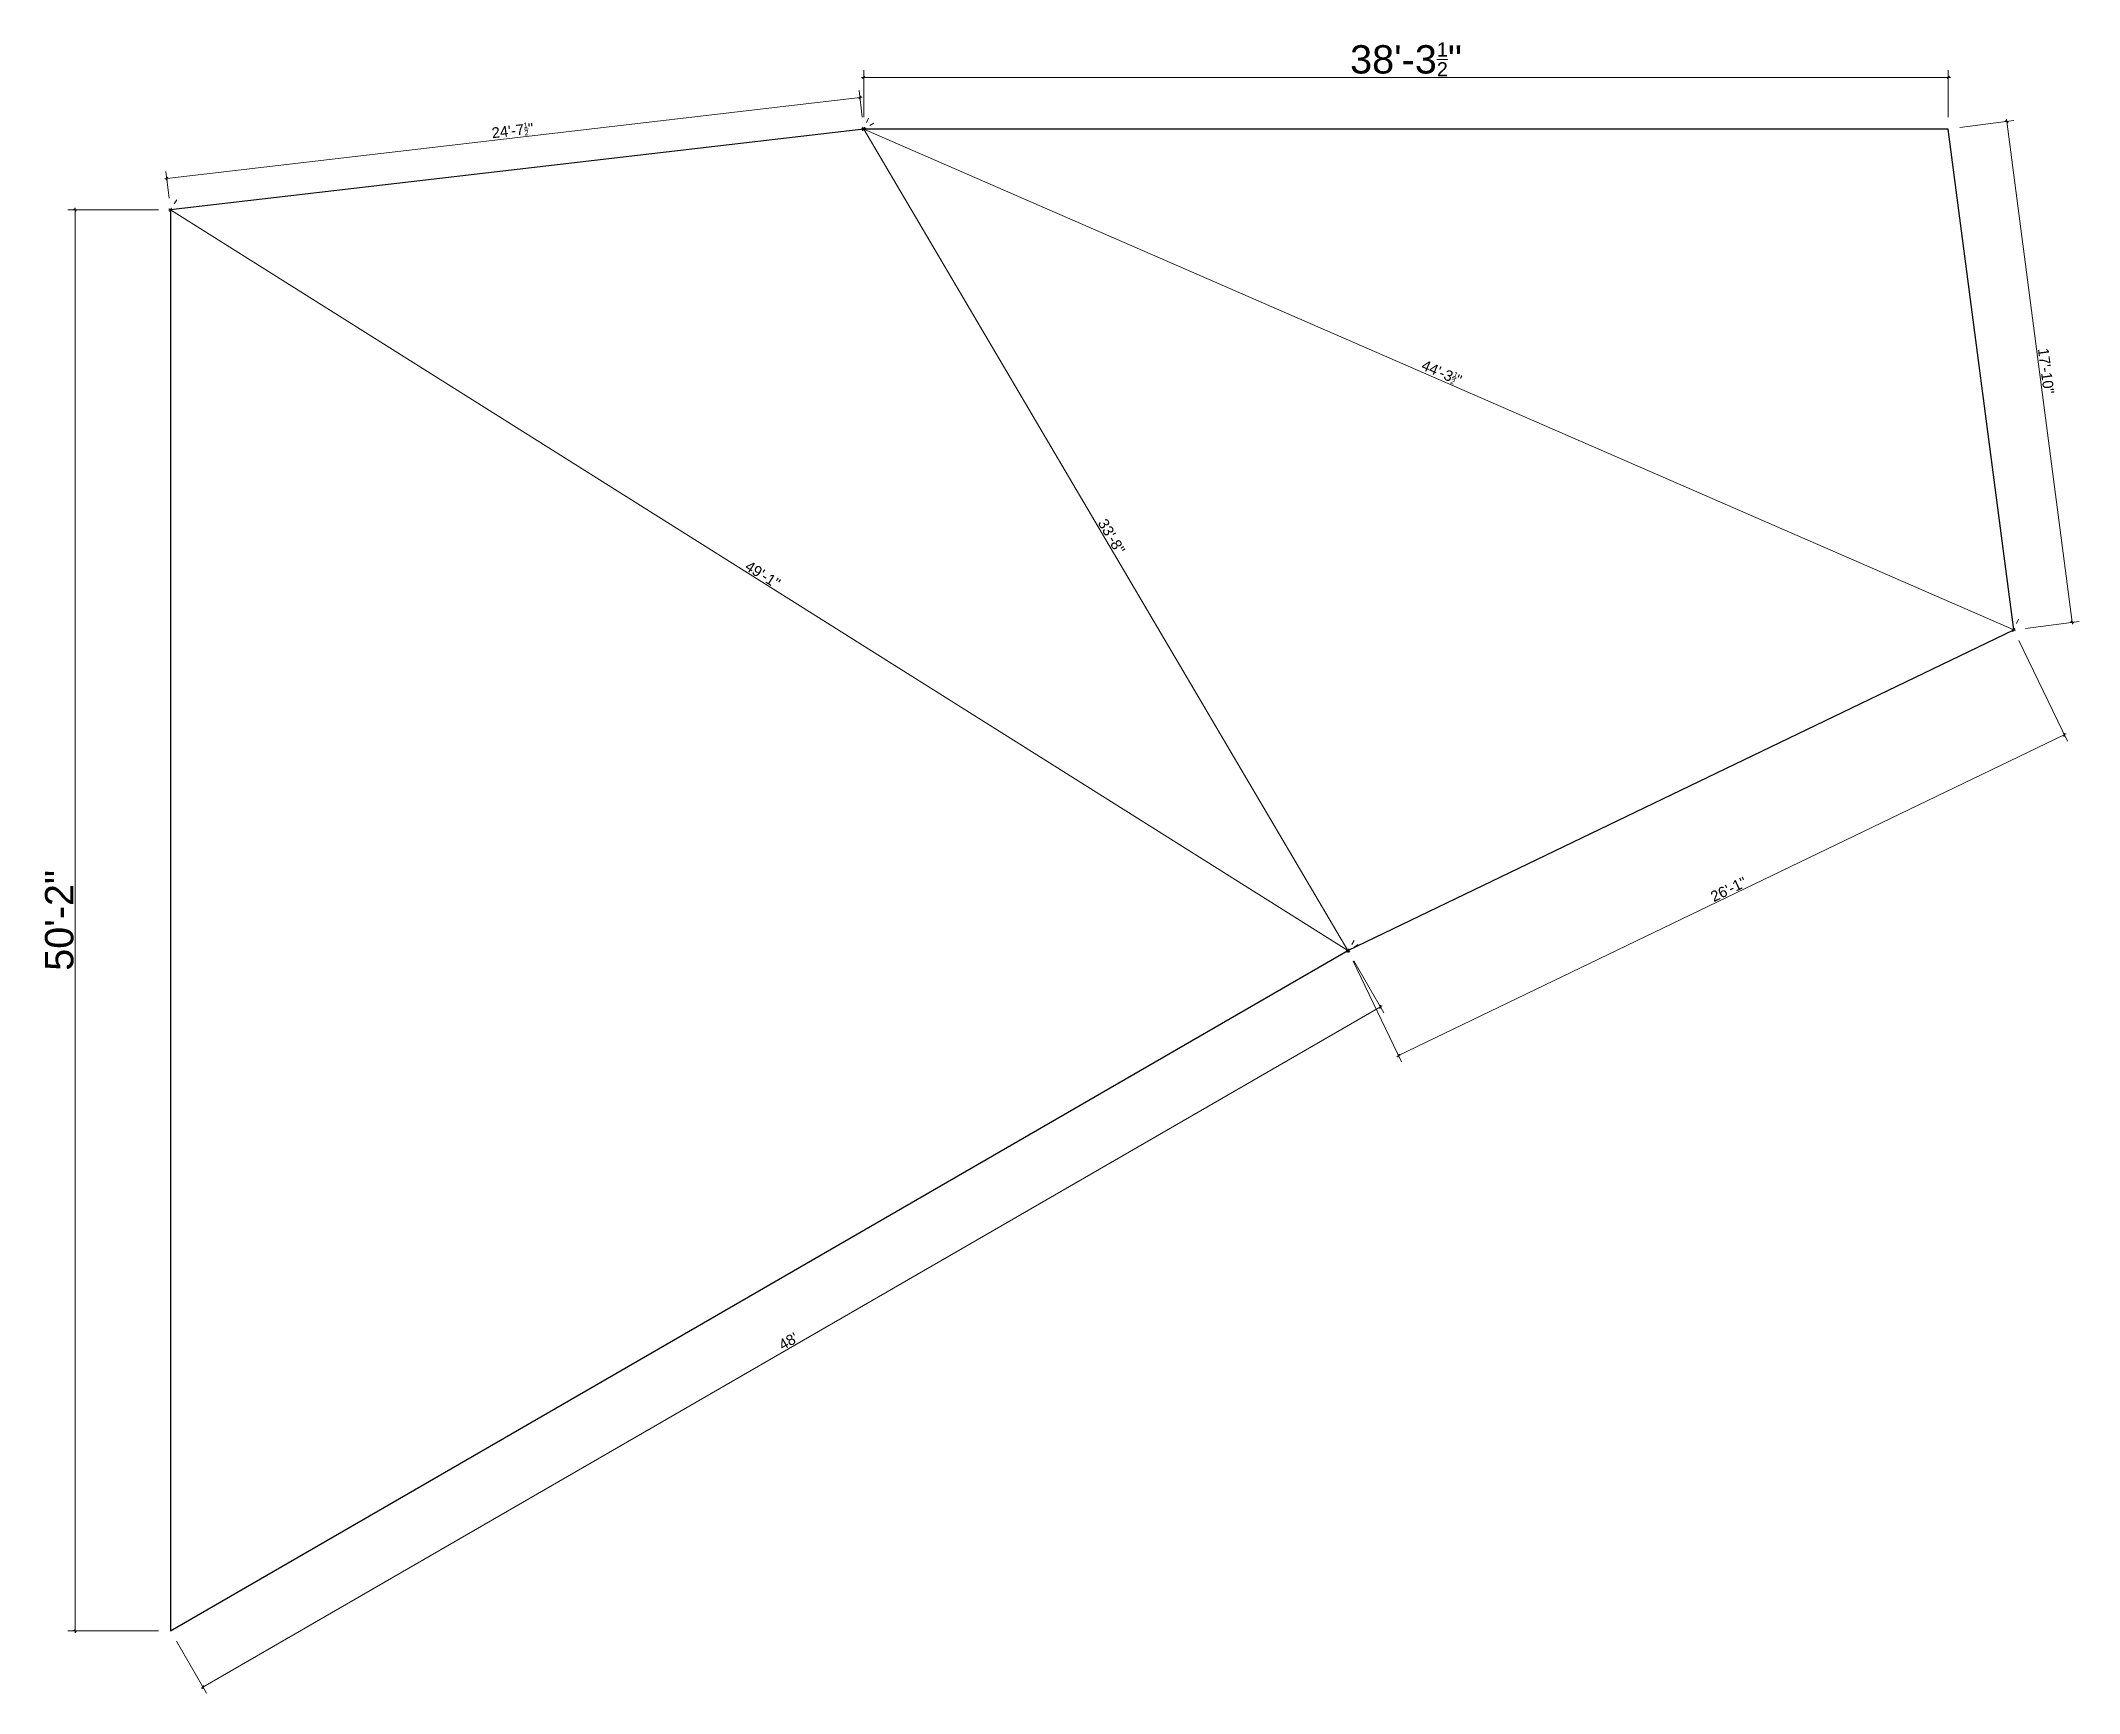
# Model space of a CAD drawing. Header units: inches. Extents: x 2 to 197762, y -33236 to 9.
# Drawn here: x 60081 to 60944, y -16772 to -16072 of the extents above; entities that cross this region are included whole.
import ezdxf

# ---------------------------------------------------------------- set-up
doc = ezdxf.new("R2010")
doc.units = ezdxf.units.IN
doc.header["$LTSCALE"] = 5
doc.header["$MEASUREMENT"] = 0
doc.layers.add('A-WALL', color=7, linetype='Continuous', lineweight=9)
doc.layers.add('dim line', color=7, linetype='Continuous', lineweight=15, true_color=0xfab2b2)
doc.layers.add('WALL', color=7, linetype='Continuous')
doc.styles.get("Standard").update_dxf_attribs({"font": 'arial.ttf'})
doc.dimstyles.new('Standard$0', dxfattribs={"dimtxt": 6, "dimasz": 4, "dimexe": 3, "dimexo": 6, "dimgap": 3, "dimtad": 1, "dimdec": 1, "dimzin": 0, "dimdsep": 46, "dimlunit": 4, "dimtxsty": 'Standard', "dimcen": 0.09, "dimclrd": 6, "dimclre": 6, "dimclrt": 7, "dimadec": 0, "dimazin": 0, "dimtfac": 1, "dimtdec": 1, "dimtix": 1, "dimtofl": 0, "dimtmove": 1, "dimatfit": 3, "dimfxl": 1, "dimtolj": 1, "dimtzin": 0, "dimlwd": 18, "dimlwe": 18, "dimarcsym": 0})

msp = doc.modelspace()

# ---------------------------------------------------------------- blocks, each defined once
blk = doc.blocks.new('oblique')
at = {"color": 0, "lineweight": -2}
blk.add_line((0.25, 0.25), (-0.25, -0.25), dxfattribs=at)
at = {"layer": 'dim line', "lineweight": 9}
for p, q in [((-0.4375, 0), (0.4375, 0)), ((0, 0.4375), (0, -0.4375))]:
    blk.add_line(p, q, dxfattribs=at)
blk = doc.blocks.new('*D549')
at = {"layer": 'A-WALL', "color": 47, "lineweight": 0, "ltscale": 5, "transparency": 16777216}
for p, q in [((60428.78, -16104.54), (60427.46, -16093.17)), ((60135.17, -16138.81), (60133.84, -16127.44))]:
    blk.add_line(p, q, dxfattribs=at)
at = {"layer": 'A-WALL', "color": 33, "lineweight": 0, "ltscale": 5, "transparency": 16777216}
blk.add_line((60427.8, -16096.15), (60134.19, -16130.42), dxfattribs=at)
at = {"layer": 'Defpoints', "color": 0, "ltscale": 5, "transparency": 16777216}
for p in [(60429.36, -16109.51), (60134.19, -16130.42), (60135.74, -16143.77)]:
    blk.add_point(p, dxfattribs=at)
at = {"layer": 'A-WALL', "color": 33, "lineweight": 0, "ltscale": 5, "transparency": 16777216, "xscale": 2, "yscale": 2, "zscale": 2}
for p, rotation in [((60427.8, -16096.15), 6.656485109489579), ((60134.19, -16130.42), 186.6564851094896)]:
    blk.add_blockref('oblique', p, dxfattribs=dict(at, rotation=rotation))
at = {"layer": 'A-WALL', "color": 7, "ltscale": 5, "transparency": 16777216, "insert": (60280.63, -16110.17), "char_height": 4.5, "attachment_point": 5, "rotation": 6.65649}
blk.add_mtext('\\A1;24\'-7{\\H0.5x;\\S1/2;}"', dxfattribs=at)
blk = doc.blocks.new('_OBLIQUE')
at = {"color": 0, "linetype": 'ByBlock'}
blk.add_line((-0.5, -0.5), (0.5, 0.5), dxfattribs=at)
blk = doc.blocks.new('*D550')
at = {"layer": 'A-WALL', "color": 47, "lineweight": 0, "ltscale": 5, "transparency": 16777216}
for p, q in [((60429.36, -16104.51), (60429.36, -16084.63)), ((60888.74, -16104.51), (60888.74, -16084.63))]:
    blk.add_line(p, q, dxfattribs=at)
at = {"layer": 'A-WALL', "color": 33, "lineweight": 0, "ltscale": 5, "transparency": 16777216}
blk.add_line((60888.74, -16087.63), (60429.36, -16087.63), dxfattribs=at)
at = {"layer": 'Defpoints', "color": 0, "ltscale": 5, "transparency": 16777216}
for p in [(60429.36, -16087.63), (60429.36, -16109.51), (60888.74, -16109.51)]:
    blk.add_point(p, dxfattribs=at)
at = {"layer": 'A-WALL', "color": 33, "lineweight": 0, "ltscale": 5, "transparency": 16777216, "xscale": 2, "yscale": 2, "zscale": 2, "rotation": 180}
blk.add_blockref('oblique', (60429.36, -16087.63), dxfattribs=at)
at = {"layer": 'A-WALL', "color": 33, "lineweight": 0, "ltscale": 5, "transparency": 16777216, "xscale": 2, "yscale": 2, "zscale": 2}
blk.add_blockref('oblique', (60888.74, -16087.63), dxfattribs=at)
at = {"layer": 'A-WALL', "color": 7, "ltscale": 5, "transparency": 16777216, "insert": (60659.05, -16080), "char_height": 12, "attachment_point": 5}
blk.add_mtext('\\A1;38\'-3{\\H0.5x;\\S1/2;}"', dxfattribs=at)
blk = doc.blocks.new('*D551')
at = {"layer": 'A-WALL', "color": 47, "lineweight": 0, "ltscale": 5, "transparency": 16777216}
for p, q in [((60893.7, -16108.86), (60916.51, -16105.88)), ((60921.4, -16321.06), (60944.2, -16318.08))]:
    blk.add_line(p, q, dxfattribs=at)
at = {"layer": 'A-WALL', "color": 33, "lineweight": 0, "ltscale": 5, "transparency": 16777216}
blk.add_line((60941.23, -16318.47), (60913.53, -16106.27), dxfattribs=at)
at = {"layer": 'Defpoints', "color": 0, "ltscale": 5, "transparency": 16777216}
for p in [(60888.74, -16109.51), (60913.53, -16106.27), (60916.44, -16321.71)]:
    blk.add_point(p, dxfattribs=at)
at = {"layer": 'A-WALL', "color": 33, "lineweight": 0, "ltscale": 5, "transparency": 16777216, "xscale": 2, "yscale": 2, "zscale": 2}
for p, rotation in [((60913.53, -16106.27), 97.43550611295147), ((60941.23, -16318.47), 277.4355061129515)]:
    blk.add_blockref('oblique', p, dxfattribs=dict(at, rotation=rotation))
at = {"layer": 'A-WALL', "color": 7, "ltscale": 5, "transparency": 16777216, "insert": (60930.15, -16212.01), "char_height": 4.5, "attachment_point": 5, "rotation": 277.43551}
blk.add_mtext('\\A1;17\'-10"', dxfattribs=at)
blk = doc.blocks.new('*D545')
at = {"layer": 'A-WALL', "color": 47, "lineweight": 0, "ltscale": 5, "transparency": 16777216}
for p, q in [((60918.61, -16326.21), (60939.17, -16368.89)), ((60636.63, -16462.08), (60657.19, -16504.75))]:
    blk.add_line(p, q, dxfattribs=at)
at = {"layer": 'A-WALL', "color": 33, "lineweight": 0, "ltscale": 5, "transparency": 16777216}
blk.add_line((60655.89, -16502.05), (60937.87, -16366.18), dxfattribs=at)
at = {"layer": 'Defpoints', "color": 0, "ltscale": 5, "transparency": 16777216}
for p in [(60916.44, -16321.71), (60937.87, -16366.18), (60634.46, -16457.58)]:
    blk.add_point(p, dxfattribs=at)
at = {"layer": 'A-WALL', "color": 33, "lineweight": 0, "ltscale": 5, "transparency": 16777216, "xscale": 2, "yscale": 2, "zscale": 2}
for p, rotation in [((60937.87, -16366.18), 25.72641114425587), ((60655.89, -16502.05), 205.7264111442559)]:
    blk.add_blockref('oblique', p, dxfattribs=dict(at, rotation=rotation))
at = {"layer": 'A-WALL', "color": 7, "ltscale": 5, "transparency": 16777216, "insert": (60795.67, -16431.6), "char_height": 4.5, "attachment_point": 5, "rotation": 25.72641}
blk.add_mtext('\\A1;26\'-1"', dxfattribs=at)
blk = doc.blocks.new('*D546')
at = {"layer": 'A-WALL', "color": 47, "lineweight": 0, "ltscale": 5, "transparency": 16777216}
for p, q in [((60636.96, -16461.9), (60649.72, -16483.98)), ((60138.25, -16750.1), (60151, -16772.18))]:
    blk.add_line(p, q, dxfattribs=at)
at = {"layer": 'A-WALL', "color": 33, "lineweight": 0, "ltscale": 5, "transparency": 16777216}
blk.add_line((60149.5, -16769.58), (60648.22, -16481.38), dxfattribs=at)
at = {"layer": 'Defpoints', "color": 0, "ltscale": 5, "transparency": 16777216}
for p in [(60634.46, -16457.58), (60648.22, -16481.38), (60135.74, -16745.77)]:
    blk.add_point(p, dxfattribs=at)
at = {"layer": 'A-WALL', "color": 33, "lineweight": 0, "ltscale": 5, "transparency": 16777216, "xscale": 2, "yscale": 2, "zscale": 2}
for p, rotation in [((60648.22, -16481.38), 30.02282740669087), ((60149.5, -16769.58), 210.0228274066909)]:
    blk.add_blockref('oblique', p, dxfattribs=dict(at, rotation=rotation))
at = {"layer": 'A-WALL', "color": 7, "ltscale": 5, "transparency": 16777216, "insert": (60397.46, -16623.06), "char_height": 4.5, "attachment_point": 5, "rotation": 30.02283}
blk.add_mtext("\\A1;48'", dxfattribs=at)
blk = doc.blocks.new('*D547')
at = {"layer": 'A-WALL', "color": 47, "lineweight": 0, "ltscale": 5, "transparency": 16777216}
for p, q in [((60130.74, -16143.77), (60092.31, -16143.77)), ((60130.74, -16745.77), (60092.31, -16745.77))]:
    blk.add_line(p, q, dxfattribs=at)
at = {"layer": 'A-WALL', "color": 33, "lineweight": 0, "ltscale": 5, "transparency": 16777216}
blk.add_line((60095.31, -16143.77), (60095.31, -16745.77), dxfattribs=at)
at = {"layer": 'Defpoints', "color": 0, "ltscale": 5, "transparency": 16777216}
for p in [(60135.74, -16143.77), (60095.31, -16745.77), (60135.74, -16745.77)]:
    blk.add_point(p, dxfattribs=at)
at = {"layer": 'A-WALL', "color": 33, "lineweight": 0, "ltscale": 5, "transparency": 16777216, "xscale": 2, "yscale": 2, "zscale": 2}
for p, rotation in [((60095.31, -16143.77), 90), ((60095.31, -16745.77), 270)]:
    blk.add_blockref('oblique', p, dxfattribs=dict(at, rotation=rotation))
at = {"layer": 'A-WALL', "color": 7, "ltscale": 5, "transparency": 16777216, "insert": (60088.68, -16444.77), "char_height": 12, "attachment_point": 5, "rotation": 90}
blk.add_mtext('\\A1;50\'-2"', dxfattribs=at)
blk = doc.blocks.new('*D534')
at = {"layer": 'A-WALL', "color": 33, "lineweight": 0, "ltscale": 5, "transparency": 16777216}
blk.add_line((60135.74, -16143.77), (60634.46, -16457.58), dxfattribs=at)
at = {"layer": 'A-WALL', "color": 47, "lineweight": 0, "ltscale": 5, "transparency": 16777216}
for p, q in [((60138.41, -16139.54), (60137.34, -16141.23)), ((60637.12, -16453.34), (60636.06, -16455.04))]:
    blk.add_line(p, q, dxfattribs=at)
at = {"layer": 'Defpoints', "color": 0, "ltscale": 5, "transparency": 16777216}
for p in [(60135.74, -16143.77), (60634.46, -16457.58), (60634.46, -16457.58)]:
    blk.add_point(p, dxfattribs=at)
at = {"layer": 'A-WALL', "color": 33, "lineweight": 0, "ltscale": 5, "transparency": 16777216, "xscale": 2, "yscale": 2, "zscale": 2}
for p, rotation in [((60135.74, -16143.77), 147.8211343331259), ((60634.46, -16457.58), 327.8211343331259)]:
    blk.add_blockref('oblique', p, dxfattribs=dict(at, rotation=rotation))
at = {"layer": 'A-WALL', "color": 7, "ltscale": 5, "transparency": 16777216, "insert": (60386.59, -16298.31), "char_height": 4.5, "attachment_point": 5, "rotation": 327.82113}
blk.add_mtext('\\A1;49\'-1"', dxfattribs=at)
blk = doc.blocks.new('*D535')
at = {"layer": 'A-WALL', "color": 33, "lineweight": 0, "ltscale": 5, "transparency": 16777216}
blk.add_line((60429.36, -16109.51), (60634.46, -16457.58), dxfattribs=at)
at = {"layer": 'A-WALL', "color": 47, "lineweight": 0, "ltscale": 5, "transparency": 16777216}
for p, q in [((60433.67, -16106.97), (60431.95, -16107.98)), ((60638.77, -16455.04), (60637.05, -16456.05))]:
    blk.add_line(p, q, dxfattribs=at)
at = {"layer": 'Defpoints', "color": 0, "ltscale": 5, "transparency": 16777216}
for p in [(60429.36, -16109.51), (60634.46, -16457.58), (60634.46, -16457.58)]:
    blk.add_point(p, dxfattribs=at)
at = {"layer": 'A-WALL', "color": 33, "lineweight": 0, "ltscale": 5, "transparency": 16777216, "xscale": 2, "yscale": 2, "zscale": 2}
for p, rotation in [((60429.36, -16109.51), 120.5085900979861), ((60634.46, -16457.58), 300.5085900979861)]:
    blk.add_blockref('oblique', p, dxfattribs=dict(at, rotation=rotation))
at = {"layer": 'A-WALL', "color": 7, "ltscale": 5, "transparency": 16777216, "insert": (60534.32, -16282.12), "char_height": 4.5, "attachment_point": 5, "rotation": 300.50859}
blk.add_mtext('\\A1;33\'-8"', dxfattribs=at)
blk = doc.blocks.new('*D536')
at = {"layer": 'A-WALL', "color": 33, "lineweight": 0, "ltscale": 5, "transparency": 16777216}
blk.add_line((60429.36, -16109.51), (60916.44, -16321.71), dxfattribs=at)
at = {"layer": 'A-WALL', "color": 47, "lineweight": 0, "ltscale": 5, "transparency": 16777216}
for p, q in [((60431.36, -16104.92), (60430.56, -16106.76)), ((60918.44, -16317.12), (60917.64, -16318.96))]:
    blk.add_line(p, q, dxfattribs=at)
at = {"layer": 'Defpoints', "color": 0, "ltscale": 5, "transparency": 16777216}
for p in [(60429.36, -16109.51), (60916.44, -16321.71), (60916.44, -16321.71)]:
    blk.add_point(p, dxfattribs=at)
at = {"layer": 'A-WALL', "color": 33, "lineweight": 0, "ltscale": 5, "transparency": 16777216, "xscale": 2, "yscale": 2, "zscale": 2}
for p, rotation in [((60429.36, -16109.51), 156.4590553134304), ((60916.44, -16321.71), 336.4590553134304)]:
    blk.add_blockref('oblique', p, dxfattribs=dict(at, rotation=rotation))
at = {"layer": 'A-WALL', "color": 7, "ltscale": 5, "transparency": 16777216, "insert": (60674.17, -16212.7), "char_height": 4.5, "attachment_point": 5, "rotation": 336.45906}
blk.add_mtext('\\A1;44\'-3{\\H0.5x;\\S1/2;}"', dxfattribs=at)

# ---------------------------------------------------------------- dimensions: what is measured, and where the dimension line sits
at = {"layer": 'A-WALL', "ltscale": 5}
dim = msp.add_linear_dim(base=(60429.36, -16087.63), p1=(60888.74, -16109.51), p2=(60429.36, -16109.51), dimstyle='Standard$0', override={"dimtxt": 12, "dimasz": 2, "dimexo": 5, "dimgap": 0.5, "dimzin": 12, "dimpost": '\\X', "dimblk": 'oblique', "dimcen": 3, "dimclrd": 33, "dimclre": 47, "dimtfac": 0.5, "dimfxl": 3, "dimlwd": 0, "dimlwe": 0}, dxfattribs=at)
dim.commit()
dim.dimension.update_dxf_attribs({"geometry": '*D550', "text_midpoint": (60659.05, -16080)})
for p1, p2, distance, picture, middle in [((60429.36, -16109.51), (60135.74, -16143.77), -13.44, '*D549', (60280.63, -16110.17)), ((60429.36, -16109.51), (60916.44, -16321.71), 0, '*D536', (60674.17, -16212.7)), ((60429.36, -16109.51), (60634.46, -16457.58), 0, '*D535', (60534.32, -16282.12)), ((60916.44, -16321.71), (60888.74, -16109.51), -25, '*D551', (60930.15, -16212.01)), ((60135.74, -16143.77), (60634.46, -16457.58), 0, '*D534', (60386.59, -16298.31)), ((60634.46, -16457.58), (60916.44, -16321.71), -49.37, '*D545', (60795.67, -16431.6)), ((60135.74, -16745.77), (60634.46, -16457.58), -27.49, '*D546', (60397.46, -16623.06))]:
    dim = msp.add_aligned_dim(p1=p1, p2=p2, distance=distance, dimstyle='Standard$0', override={"dimtxt": 4.5, "dimasz": 2, "dimexo": 5, "dimgap": 0.5, "dimzin": 12, "dimpost": '\\X', "dimblk": 'oblique', "dimcen": 3, "dimclrd": 33, "dimclre": 47, "dimtfac": 0.5, "dimfxl": 3, "dimlwd": 0, "dimlwe": 0}, dxfattribs=at)
    dim.commit()
    dim.dimension.update_dxf_attribs({"geometry": picture, "text_midpoint": middle})
dim = msp.add_linear_dim(base=(60095.31, -16745.77), p1=(60135.74, -16143.77), p2=(60135.74, -16745.77), angle=90, dimstyle='Standard$0', override={"dimtxt": 12, "dimasz": 2, "dimexo": 5, "dimgap": 0.5, "dimzin": 12, "dimpost": '\\X', "dimblk": 'oblique', "dimcen": 3, "dimclrd": 33, "dimclre": 47, "dimtfac": 0.5, "dimfxl": 3, "dimlwd": 0, "dimlwe": 0}, dxfattribs=at)
dim.commit()
dim.dimension.update_dxf_attribs({"geometry": '*D547', "text_midpoint": (60088.68, -16444.77)})

# ---------------------------------------------------------------- linework, layer by layer
at = {"layer": 'WALL', "ltscale": 5}
msp.add_lwpolyline([(60634.46, -16457.58), (60916.44, -16321.71), (60888.74, -16109.51), (60429.36, -16109.51), (60135.74, -16143.77), (60135.74, -16745.77), (60634.46, -16457.58)], dxfattribs=at)

msp.set_redraw_order([(e.dxf.handle, doc.entitydb.next_handle()) for e in msp.query("TEXT MTEXT ATTDEF DIMENSION ARC_DIMENSION")])  # texts and dimensions are drawn at this point

doc.saveas('drawing.dxf')
